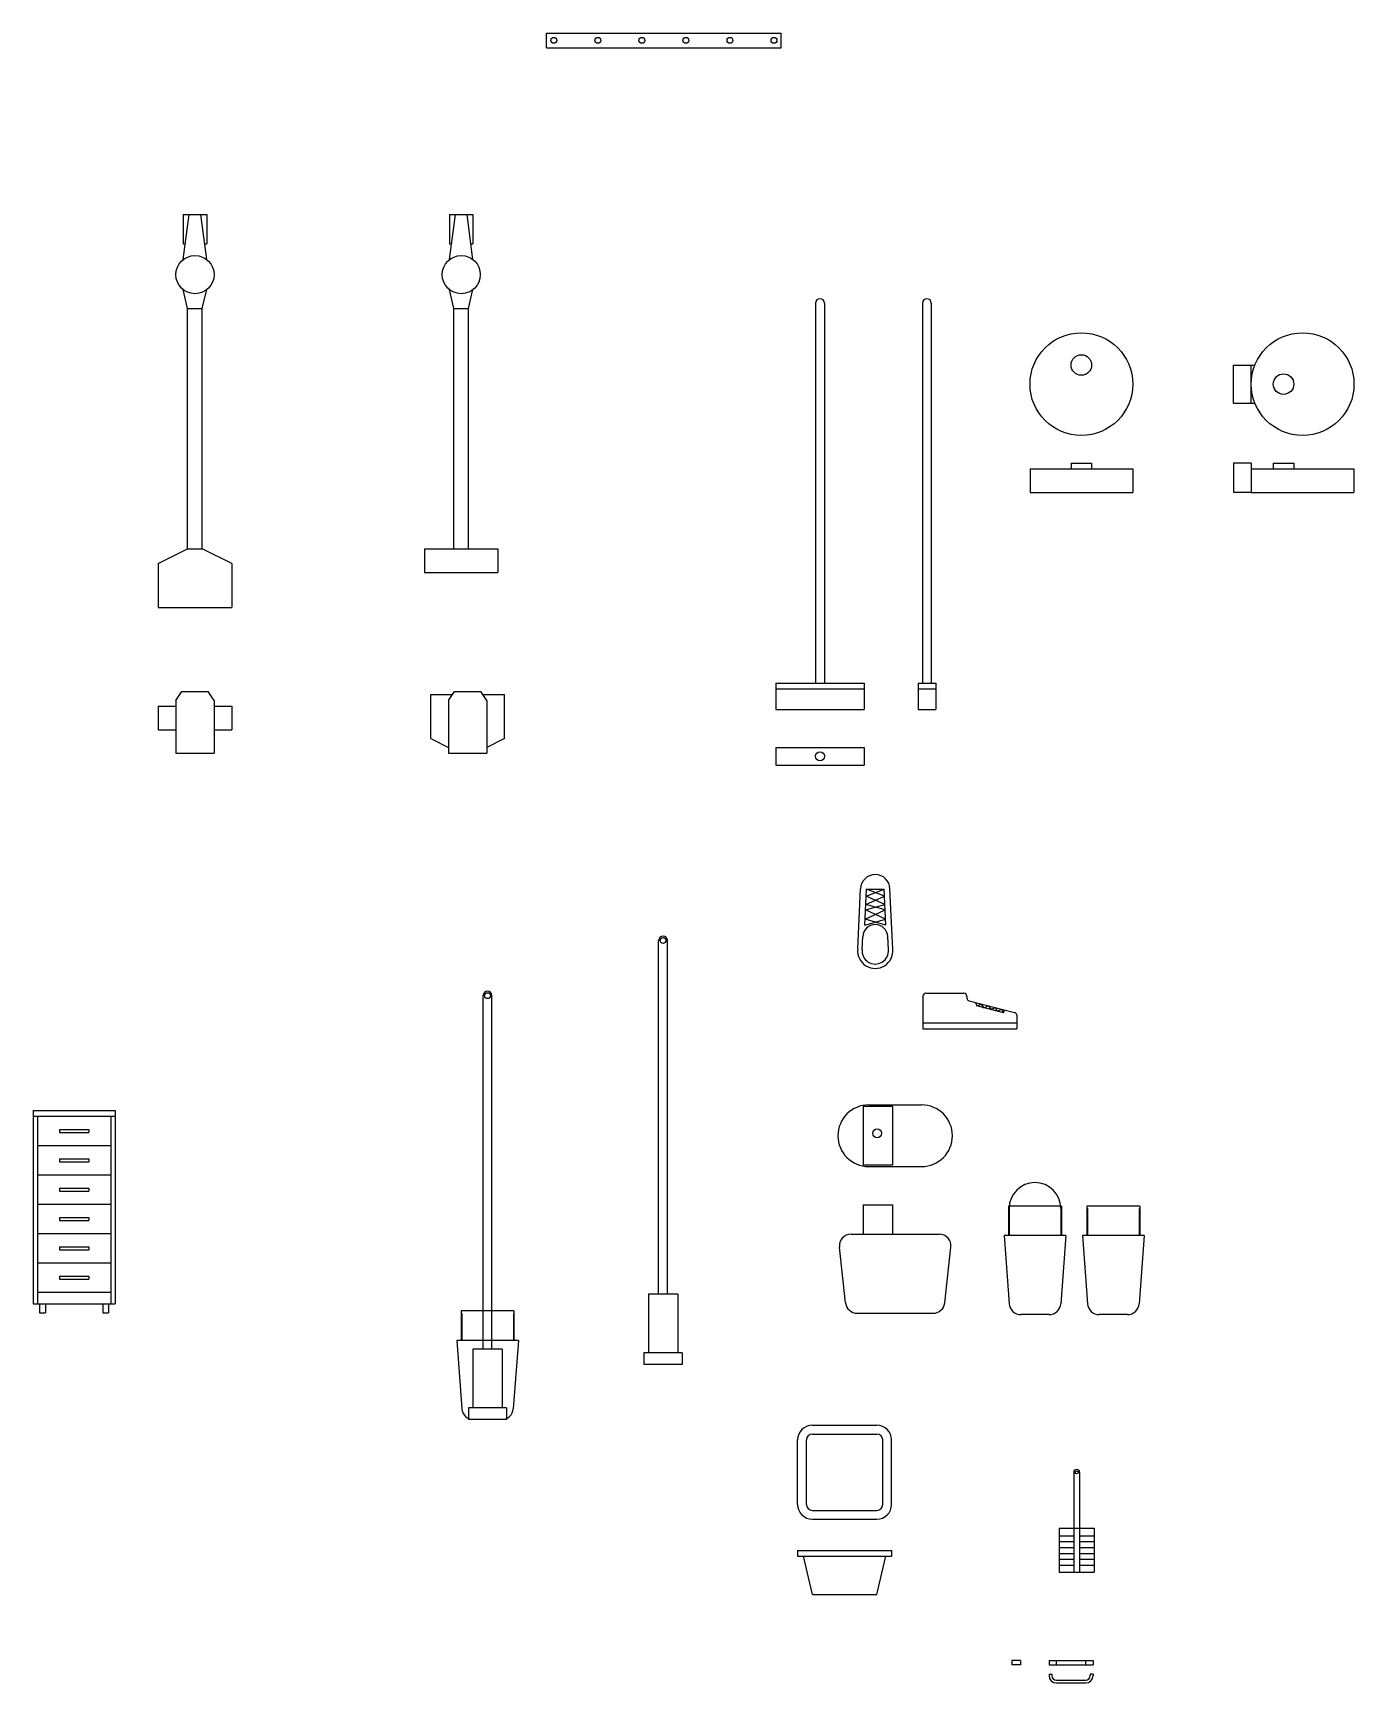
# Model space of a CAD drawing. Header units: millimetres. Extents: x 1764 to 3612, y -931 to 540.
# Drawn here: x 1764 to 2214, y -160 to 403 of the extents above; entities that cross this region are included whole.
import ezdxf

# ---------------------------------------------------------------- set-up
doc = ezdxf.new("R2010")
doc.units = ezdxf.units.MM

msp = doc.modelspace()

# ---------------------------------------------------------------- linework, layer by layer
for p, q in [((1938.568, 397.769), (1938.568, 402.769)), ((1938.568, 402.769), (2018.568, 402.769)), ((2018.568, 397.769), (2018.568, 402.769)), ((1938.568, 397.769), (2018.568, 397.769)), ((1814.798, 340.907), (1822.798, 340.907)), ((1814.798, 325.53), (1816.798, 340.907)), ((1814.798, 340.907), (1814.798, 330.907)), ((1822.798, 325.53), (1820.798, 340.907)), ((1822.798, 340.907), (1822.798, 330.907)), ((1905.518, 340.907), (1913.518, 340.907)), ((1905.518, 325.53), (1907.518, 340.907)), ((1905.518, 340.907), (1905.518, 330.907)), ((1913.518, 325.53), (1911.518, 340.907)), ((1913.518, 340.907), (1913.518, 330.907)), ((1814.798, 330.907), (1815.497, 330.907)), ((1822.099, 330.907), (1822.798, 330.907)), ((1905.518, 330.907), (1906.218, 330.907)), ((1912.819, 330.907), (1913.518, 330.907)), ((1816.298, 308.907), (1814.798, 315.283)), ((1821.298, 308.907), (1822.798, 315.283)), ((1907.018, 308.907), (1905.518, 315.283)), ((1912.018, 308.907), (1913.518, 315.283)), ((2030.249, 310.699), (2030.249, 181.199)), ((2033.249, 310.699), (2033.249, 181.199)), ((2066.686, 310.699), (2066.686, 181.199)), ((2069.686, 310.699), (2069.686, 181.199)), ((1816.298, 226.907), (1816.298, 308.907)), ((1816.298, 308.907), (1821.298, 308.907)), ((1821.298, 226.907), (1821.298, 308.907)), ((1907.018, 226.907), (1907.018, 308.907)), ((1907.018, 308.907), (1912.018, 308.907)), ((1912.018, 226.907), (1912.018, 308.907)), ((2172.695, 289.592), (2178.695, 289.592)), ((2172.695, 276.592), (2172.695, 289.592)), ((2178.695, 276.592), (2178.695, 289.592)), ((2178.695, 289.592), (2179.947, 289.592)), ((2172.695, 276.592), (2178.695, 276.592)), ((2178.695, 276.592), (2179.947, 276.592)), ((2103.308, 254.152), (2103.308, 246.152)), ((2103.308, 254.152), (2138.308, 254.152)), ((2117.308, 256.152), (2117.308, 254.152)), ((2117.308, 256.152), (2124.308, 256.152)), ((2124.308, 256.152), (2124.308, 254.152)), ((2138.308, 254.152), (2138.308, 246.152)), ((2172.695, 256.152), (2172.695, 246.152)), ((2178.695, 256.152), (2172.695, 256.152)), ((2178.695, 256.152), (2178.695, 246.152)), ((2178.695, 254.152), (2178.695, 246.152)), ((2178.695, 254.152), (2213.695, 254.152)), ((2186.195, 256.152), (2186.195, 254.152)), ((2186.195, 256.152), (2193.195, 256.152)), ((2193.195, 256.152), (2193.195, 254.152)), ((2213.695, 254.152), (2213.695, 246.152)), ((2103.308, 246.152), (2138.308, 246.152)), ((2178.695, 246.152), (2172.695, 246.152)), ((2178.695, 246.152), (2213.695, 246.152)), ((1806.298, 221.907), (1816.298, 226.907)), ((1816.298, 226.907), (1821.298, 226.907)), ((1831.298, 221.907), (1821.298, 226.907)), ((1897.018, 226.907), (1922.018, 226.907)), ((1897.018, 226.907), (1897.018, 218.907)), ((1922.018, 226.907), (1922.018, 218.907)), ((1806.298, 221.907), (1806.298, 206.907)), ((1831.298, 221.907), (1831.298, 206.907)), ((1897.018, 218.907), (1922.018, 218.907)), ((1806.298, 206.907), (1831.298, 206.907)), ((2016.749, 181.199), (2046.749, 181.199)), ((2016.749, 181.199), (2016.749, 172.199)), ((2046.749, 181.199), (2046.749, 172.199)), ((2065.186, 181.199), (2071.186, 181.199)), ((2065.186, 181.199), (2065.186, 172.199)), ((2071.186, 181.199), (2071.186, 172.199)), ((1812.298, 175.272), (1814.298, 178.272)), ((1812.298, 175.272), (1812.298, 157.272)), ((1814.298, 178.272), (1823.298, 178.272)), ((1825.298, 175.272), (1823.298, 178.272)), ((1825.298, 175.272), (1825.298, 157.272)), ((1899.207, 177.272), (1906.54, 177.272)), ((1899.207, 162.272), (1899.207, 177.272)), ((1905.207, 175.272), (1907.207, 178.272)), ((1905.207, 175.272), (1905.207, 157.272)), ((1907.207, 178.272), (1916.207, 178.272)), ((1918.207, 175.272), (1916.207, 178.272)), ((1916.874, 177.272), (1924.207, 177.272)), ((1918.207, 175.272), (1918.207, 157.272)), ((1924.207, 162.272), (1924.207, 177.272)), ((2016.749, 179.199), (2046.749, 179.199)), ((2065.186, 179.199), (2071.186, 179.199)), ((1806.298, 173.272), (1806.298, 165.272)), ((1806.298, 173.272), (1812.298, 173.272)), ((1806.298, 173.272), (1806.298, 165.272)), ((1825.298, 173.272), (1831.298, 173.272)), ((1831.298, 173.272), (1831.298, 165.272)), ((1831.298, 173.272), (1831.298, 165.272)), ((2016.749, 172.199), (2046.749, 172.199)), ((2065.186, 172.199), (2071.186, 172.199)), ((1806.298, 165.272), (1812.298, 165.272)), ((1825.298, 165.272), (1831.298, 165.272)), ((1899.207, 162.272), (1905.207, 159.272)), ((1924.207, 162.272), (1918.207, 159.272)), ((2016.749, 159.208), (2016.749, 153.208)), ((2016.749, 159.208), (2046.749, 159.208)), ((2046.749, 159.208), (2046.749, 153.208)), ((1812.298, 157.272), (1825.298, 157.272)), ((1905.207, 157.272), (1918.207, 157.272)), ((1909.207, 157.272), (1914.207, 157.272)), ((2016.749, 153.208), (2046.749, 153.208)), ((2044.605, 90.472), (2045.58, 111.025)), ((2046.995, 98.657), (2047.577, 110.93)), ((2047.33, 105.725), (2053.694, 108.501)), ((2047.462, 108.501), (2053.579, 110.93)), ((2053.826, 105.725), (2047.462, 108.501)), ((2047.577, 110.93), (2053.665, 110.964)), ((2053.694, 108.501), (2047.577, 110.93)), ((2054.161, 98.657), (2053.579, 110.93)), ((2056.551, 90.472), (2055.577, 111.025)), ((2047.09, 100.654), (2053.913, 103.886)), ((2047.243, 103.886), (2053.826, 105.725)), ((2054.066, 100.654), (2047.243, 103.886)), ((2053.913, 103.886), (2047.33, 105.725)), ((2046.995, 98.657), (2054.066, 100.654)), ((2054.161, 98.657), (2047.09, 100.654)), ((1976.779, -27.073), (1976.779, 93.427)), ((1979.779, -27.073), (1979.779, 93.427)), ((2046.103, 90.401), (2046.311, 94.78)), ((2055.053, 90.401), (2054.845, 94.78)), ((1916.973, -45.867), (1916.973, 74.633)), ((1919.973, -45.867), (1919.973, 74.633)), ((2066.803, 74.435), (2066.803, 63.362)), ((2067.803, 75.435), (2080.803, 75.435)), ((2081.803, 74.435), (2081.803, 73.776)), ((2082.559, 72.806), (2098.046, 68.918)), ((2084.783, 72.248), (2085.233, 71.104)), ((2085.233, 71.104), (2086.681, 71.771)), ((2094.321, 68.822), (2085.233, 71.104)), ((2086.681, 71.771), (2087.524, 70.529)), ((2087.524, 70.529), (2089.179, 71.144)), ((2089.179, 71.144), (2090.059, 69.892)), ((2090.059, 69.892), (2091.442, 70.576)), ((2091.442, 70.576), (2092.123, 69.374)), ((2092.123, 69.374), (2093.539, 70.049)), ((2093.539, 70.049), (2094.321, 68.822)), ((2094.321, 68.822), (2094.564, 69.792)), ((2098.803, 67.948), (2098.803, 63.362)), ((2066.803, 65.362), (2098.803, 65.362)), ((2066.803, 63.362), (2098.803, 63.362)), ((1763.607, 35.523), (1791.607, 35.523)), ((1763.607, 35.523), (1763.607, -30.477)), ((1791.607, 35.523), (1791.607, -30.477)), ((2056.443, 36.872), (2046.443, 36.872)), ((2046.443, 36.872), (2046.443, 16.872)), ((2048.361, 37.372), (2066.361, 37.372)), ((2056.443, 36.872), (2056.443, 16.872)), ((1763.607, 33.523), (1791.607, 33.523)), ((1765.107, 33.523), (1765.107, -30.477)), ((1772.607, 29.023), (1772.607, 28.023)), ((1772.607, 29.023), (1782.607, 29.023)), ((1782.607, 29.023), (1782.607, 28.023)), ((1790.107, 33.523), (1790.107, -30.477)), ((1765.107, 23.523), (1790.107, 23.523)), ((1772.607, 28.023), (1782.607, 28.023)), ((1772.607, 19.023), (1772.607, 18.023)), ((1772.607, 19.023), (1782.607, 19.023)), ((1772.607, 18.023), (1782.607, 18.023)), ((1782.607, 19.023), (1782.607, 18.023)), ((1765.107, 13.523), (1790.107, 13.523)), ((2056.443, 16.872), (2046.443, 16.872)), ((2048.361, 16.372), (2066.361, 16.372)), ((1772.607, 9.023), (1772.607, 8.023)), ((1772.607, 9.023), (1782.607, 9.023)), ((1772.607, 8.023), (1782.607, 8.023)), ((1782.607, 9.023), (1782.607, 8.023)), ((1765.107, 3.523), (1790.107, 3.523)), ((2046.443, 3.344), (2046.443, -6.656)), ((2046.443, 3.344), (2056.443, 3.344)), ((2056.443, 3.344), (2056.443, -6.656)), ((2114.002, 2.894), (2096.002, 2.894)), ((2096.002, 2.894), (2096.002, -7.106)), ((2096.196, 2.088), (2096.196, -7.106)), ((2113.808, 2.088), (2113.808, -7.106)), ((2114.002, 2.894), (2114.002, -7.106)), ((2140.689, 2.894), (2122.689, 2.894)), ((2122.689, 2.894), (2122.689, -7.106)), ((2122.883, 2.088), (2122.883, -7.106)), ((2140.495, 2.088), (2140.495, -7.106)), ((2140.689, 2.894), (2140.689, -7.106)), ((1772.607, -0.977), (1772.607, -1.977)), ((1772.607, -0.977), (1782.607, -0.977)), ((1772.607, -1.977), (1782.607, -1.977)), ((1782.607, -0.977), (1782.607, -1.977)), ((1765.107, -6.477), (1790.107, -6.477)), ((1772.607, -10.977), (1772.607, -11.977)), ((1772.607, -10.977), (1782.607, -10.977)), ((1782.607, -10.977), (1782.607, -11.977)), ((2040.466, -30.098), (2038.355, -11.098)), ((2042.33, -6.656), (2072.392, -6.656)), ((2074.256, -30.098), (2076.368, -11.098)), ((2115.502, -7.106), (2094.502, -7.106)), ((2094.502, -7.106), (2096.228, -30.402)), ((2115.502, -7.106), (2113.777, -30.402)), ((2142.189, -7.106), (2121.189, -7.106)), ((2121.189, -7.106), (2122.915, -30.402)), ((2142.189, -7.106), (2140.463, -30.402)), ((1765.107, -16.477), (1790.107, -16.477)), ((1772.607, -11.977), (1782.607, -11.977)), ((1772.607, -20.977), (1772.607, -21.977)), ((1772.607, -20.977), (1782.607, -20.977)), ((1772.607, -21.977), (1782.607, -21.977)), ((1782.607, -20.977), (1782.607, -21.977)), ((1765.107, -26.477), (1790.107, -26.477)), ((1983.279, -27.073), (1973.279, -27.073)), ((1973.279, -27.073), (1973.279, -47.073)), ((1983.279, -27.073), (1983.279, -47.073)), ((1763.607, -30.477), (1791.607, -30.477)), ((1765.835, -30.477), (1765.835, -33.477)), ((1765.835, -33.477), (1767.835, -33.477)), ((1767.835, -30.477), (1767.835, -33.477)), ((1787.379, -30.477), (1787.379, -33.477)), ((1787.379, -33.477), (1789.379, -33.477)), ((1789.379, -30.477), (1789.379, -33.477)), ((1927.473, -32.867), (1909.473, -32.867)), ((1909.473, -32.867), (1909.473, -42.867)), ((1909.666, -33.673), (1909.666, -42.867)), ((1927.279, -33.673), (1927.279, -42.867)), ((1927.473, -32.867), (1927.473, -42.867)), ((2044.441, -33.656), (2070.281, -33.656)), ((2109.788, -34.106), (2100.217, -34.106)), ((2136.474, -34.106), (2126.904, -34.106)), ((1928.973, -42.867), (1907.973, -42.867)), ((1907.973, -42.867), (1909.698, -66.162)), ((1928.973, -42.867), (1927.247, -66.162)), ((1923.473, -45.867), (1913.473, -45.867)), ((1913.473, -45.867), (1913.473, -65.867)), ((1923.473, -45.867), (1923.473, -65.867)), ((1984.779, -47.073), (1971.779, -47.073)), ((1971.779, -47.073), (1971.779, -51.073)), ((1984.779, -47.073), (1984.779, -51.073)), ((1984.779, -51.073), (1971.779, -51.073)), ((1924.973, -65.867), (1911.973, -65.867)), ((1911.973, -65.867), (1911.973, -69.867)), ((1924.973, -65.867), (1924.973, -69.867)), ((1924.973, -69.867), (1911.973, -69.867)), ((1923.258, -69.867), (1913.687, -69.867)), ((2029.143, -71.822), (2051.143, -71.822)), ((2024.143, -98.822), (2024.143, -76.822)), ((2027.143, -98.822), (2027.143, -76.822)), ((2029.143, -74.822), (2051.143, -74.822)), ((2053.143, -98.822), (2053.143, -76.822)), ((2056.143, -98.822), (2056.143, -76.822)), ((2118.193, -87.879), (2118.193, -121.879)), ((2120.193, -87.879), (2120.193, -121.879)), ((2029.143, -100.822), (2051.143, -100.822)), ((2029.143, -103.822), (2051.143, -103.822)), ((2113.193, -106.879), (2125.193, -106.879)), ((2113.193, -106.879), (2113.193, -121.879)), ((2113.193, -109.488), (2118.193, -109.488)), ((2113.193, -111.488), (2118.193, -111.488)), ((2120.193, -109.488), (2125.193, -109.488)), ((2120.193, -111.488), (2125.193, -111.488)), ((2125.193, -106.879), (2125.193, -121.879)), ((2024.143, -114.462), (2024.143, -116.462)), ((2024.143, -114.462), (2056.143, -114.462)), ((2024.143, -116.462), (2056.143, -116.462)), ((2029.143, -129.462), (2026.143, -116.462)), ((2051.143, -129.462), (2054.143, -116.462)), ((2056.143, -114.462), (2056.143, -116.462)), ((2113.193, -113.488), (2118.193, -113.488)), ((2113.193, -115.488), (2118.193, -115.488)), ((2113.193, -117.488), (2118.193, -117.488)), ((2120.193, -113.488), (2125.193, -113.488)), ((2120.193, -115.488), (2125.193, -115.488)), ((2120.193, -117.488), (2125.193, -117.488)), ((2113.193, -119.488), (2118.193, -119.488)), ((2113.193, -121.879), (2125.193, -121.879)), ((2120.193, -119.488), (2125.193, -119.488)), ((2029.143, -129.462), (2051.143, -129.462)), ((2100.108, -151.967), (2097.108, -151.967)), ((2097.108, -151.967), (2097.108, -153.467)), ((2100.108, -153.467), (2097.108, -153.467)), ((2100.108, -151.967), (2100.108, -153.467)), ((2109.779, -151.967), (2124.779, -151.967)), ((2109.779, -151.967), (2109.779, -153.467)), ((2109.779, -153.467), (2124.779, -153.467)), ((2109.779, -156.672), (2109.779, -157.172)), ((2109.779, -156.672), (2110.779, -156.672)), ((2110.779, -156.672), (2110.779, -157.172)), ((2112.279, -153.467), (2112.279, -151.967)), ((2122.279, -153.467), (2122.279, -151.967)), ((2124.779, -156.672), (2123.779, -156.672)), ((2123.779, -156.672), (2123.779, -157.172)), ((2124.779, -151.967), (2124.779, -153.467)), ((2124.779, -156.672), (2124.779, -157.172)), ((2112.279, -158.672), (2122.279, -158.672)), ((2112.279, -159.672), (2122.279, -159.672))]:
    msp.add_line(p, q)
for centre, radius in [((1941.068, 400.269), 1), ((1956.068, 400.269), 1), ((1971.068, 400.269), 1), ((1986.068, 400.269), 1), ((2001.068, 400.269), 1), ((2016.068, 400.269), 1), ((1818.798, 320.407), 6.5), ((1909.518, 320.407), 6.5), ((2120.808, 283.092), 17.5), ((2196.195, 283.092), 17.5), ((2120.808, 289.592), 3.5), ((2189.695, 283.092), 3.5), ((2031.749, 156.208), 1.5), ((1978.279, 93.427), 1), ((1918.473, 74.633), 1), ((2051.231, 27.699), 1.5), ((2119.193, -87.879), 0.5)]:
    msp.add_circle(centre, radius)
for centre, radius, start, end in [((2031.749, 310.699), 1.5, 0, 180), ((2068.186, 310.699), 1.5, 0, 180), ((2050.578, 110.905), 5, 1.38225, 178.61775), ((2050.578, 94.578), 4.272, 2.7147, 177.2853), ((1978.279, 93.427), 1.5, 0, 180), ((2050.578, 89.905), 6, 174.57059, 5.42941), ((2050.578, 89.905), 4.5, 174.57059, 5.42941), ((1918.473, 74.633), 1.5, 0, 180), ((2067.803, 74.435), 1, 90, 180), ((2080.803, 74.435), 1, 0, 90), ((2082.803, 73.776), 1, 180, 255.90527), ((2097.803, 67.948), 1, 0, 75.90527), ((2048.361, 26.872), 10.5, 90, 270), ((2066.361, 26.872), 10.5, 270, 90), ((2105.002, 2.088), 8.806, 0, 180), ((2042.33, -10.656), 4, 90, 186.34019), ((2072.392, -10.656), 4, 353.65981, 90), ((2044.441, -29.656), 4, 186.34019, 270), ((2070.281, -29.656), 4, 270, 353.65981), ((2100.217, -30.106), 4, 184.23639, 270), ((2109.788, -30.106), 4, 270, 355.76361), ((2126.904, -30.106), 4, 184.23639, 270), ((2136.474, -30.106), 4, 270, 355.76361), ((1913.687, -65.867), 4, 184.23639, 270), ((1923.258, -65.867), 4, 270, 355.76361), ((2029.143, -76.822), 5, 90, 180), ((2051.143, -76.822), 5, 0, 90), ((2029.143, -76.822), 2, 90, 180), ((2051.143, -76.822), 2, 0, 90), ((2119.193, -87.879), 1, 0, 180), ((2029.143, -98.822), 5, 180, 270), ((2029.143, -98.822), 2, 180, 270), ((2051.143, -98.822), 2, 270, 0), ((2051.143, -98.822), 5, 270, 0), ((2112.279, -157.172), 2.5, 180, 270), ((2112.279, -157.172), 1.5, 180, 270), ((2122.279, -157.172), 1.5, 270, 0), ((2122.279, -157.172), 2.5, 270, 0)]:
    msp.add_arc(centre, radius, start, end)

doc.saveas('drawing.dxf')
